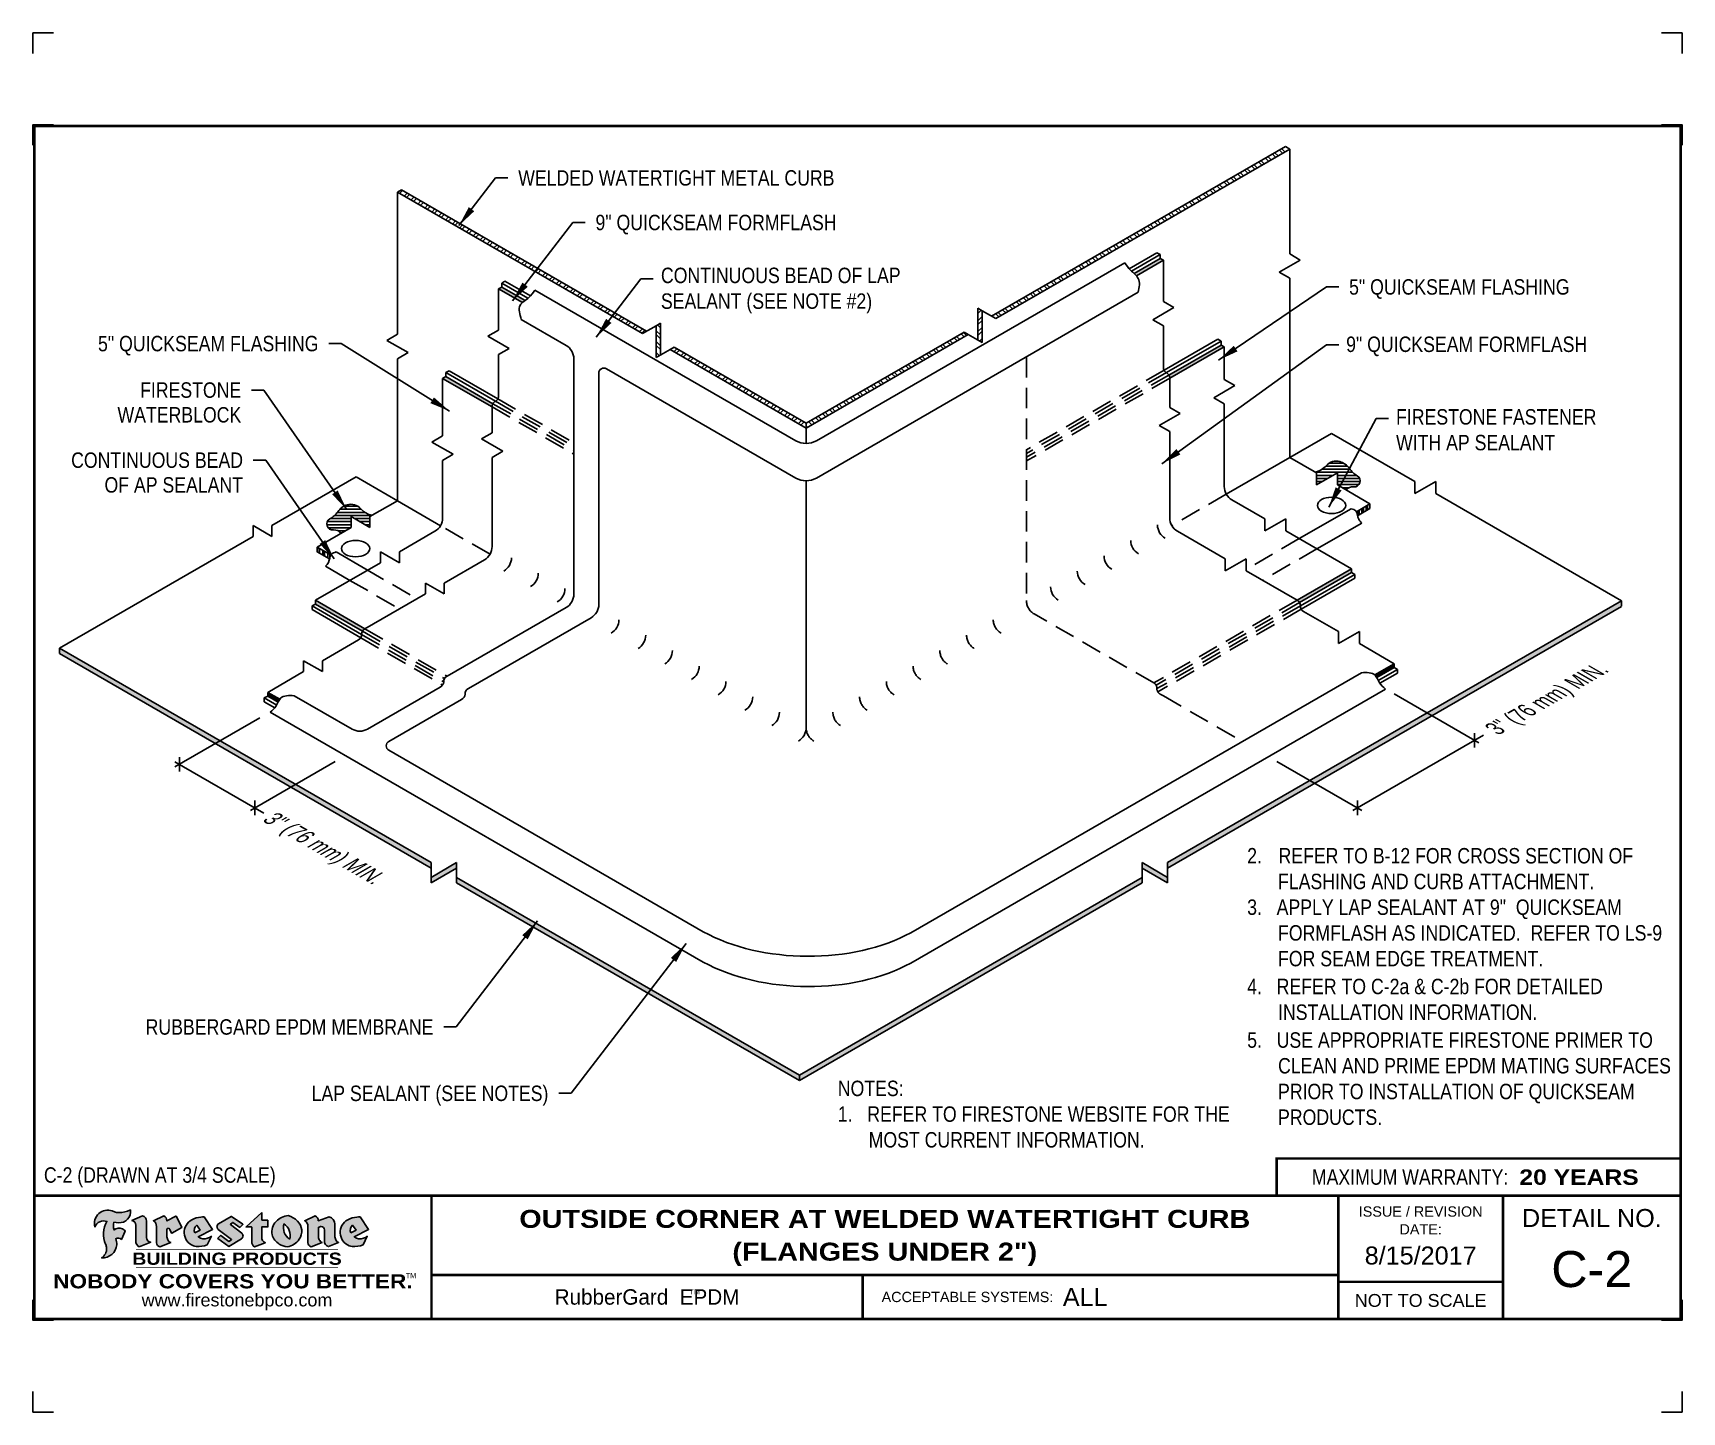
# Model space of a CAD drawing. Header units: inches. Extents: x 143.4 to 163.5, y -186.4 to -169.7.
import ezdxf
from ezdxf.enums import TextEntityAlignment as Align

# ---------------------------------------------------------------- set-up
doc = ezdxf.new("R2010")
doc.units = ezdxf.units.IN
doc.header["$MEASUREMENT"] = 0
doc.linetypes.add('HIDDEN', pattern=[0.375, 0.25, -0.125])
doc.layers.get('0').update_dxf_attribs({"linetype": 'CONTINUOUS'})
doc.layers.get('DEFPOINTS').update_dxf_attribs({"linetype": 'CONTINUOUS'})
for name, color, linetype in [('FSBP-ACCESSORY-OTHER', 7, 'CONTINUOUS'), ('FSBP-ANNO-NOTE', 7, 'CONTINUOUS'), ('FSBP-MEMBRANE', 7, 'CONTINUOUS'), ('FSBP-SEALANTS', 1, 'CONTINUOUS'), ('FSBP-TTLB', 7, 'CONTINUOUS'), ('FSBP-TTLB-BORDER', 7, 'CONTINUOUS'), ('FSBP-TTLB-TEXT', 7, 'CONTINUOUS')]:
    doc.layers.add(name, color=color, linetype=linetype)
doc.styles.add('FSBP_ARIAL', font='arial.ttf')
doc.styles.add('FSBP_ARIAL_BOLD', font='')
doc.styles.add('FSBP_ARIAL_NAR', font='ARIALN.TTF')
doc.styles.add('FSBP_BANKGOTHIC', font='bgothm.ttf')
doc.styles.get('FSBP_ARIAL_BOLD').set_extended_font_data('Arial Black')
doc.dimstyles.new('FSBP-LEADER', dxfattribs={"dimtxt": 0.1875, "dimasz": 0.25, "dimexe": 0.0625, "dimexo": 0.125, "dimgap": 0.125, "dimtad": 0, "dimtih": 1, "dimtoh": 1, "dimdec": 4, "dimzin": 0, "dimdsep": 46, "dimlunit": 4, "dimtxsty": 'FSBP_ARIAL_NAR', "dimcen": 0.09375, "dimclrd": 256, "dimclre": 256, "dimclrt": 256, "dimadec": 0, "dimazin": 0, "dimtfac": 1, "dimtdec": 4, "dimtofl": 0, "dimtmove": 0, "dimatfit": 3, "dimfxl": 0, "dimtolj": 1, "dimtzin": 0, "dimlwd": -1, "dimlwe": -1, "dimarcsym": 0})
pattern_1 = [(180, (0, 0), (-6.938893903907228e-18, -0.0375), [])]

msp = doc.modelspace()

# ---------------------------------------------------------------- texts
at = {"layer": 'DEFPOINTS', "style": 'FSBP_ARIAL_NAR'}
msp.add_text('C-2 (DRAWN AT 3/4 SCALE)', height=0.1875, dxfattribs=at).set_placement((143.5798584845296, -183.5538428898482), align=Align.MIDDLE_LEFT)
at = {"layer": 'FSBP-ANNO-NOTE', "style": 'FSBP_ARIAL_NAR'}
for s, p in [('WELDED WATERTIGHT METAL CURB', (149.3413441618923, -171.4345330325989)), ('9" QUICKSEAM FORMFLASH', (150.2800383830572, -171.9764883938753)), ('5" QUICKSEAM FLASHING', (159.4342803083212, -172.7597768190439))]:
    msp.add_text(s, height=0.1875, dxfattribs=at).set_placement(p, align=Align.MIDDLE_LEFT)
for s, p in [('5" QUICKSEAM FLASHING', (146.915074817833, -173.4484376931662)), ('FIRESTONE', (145.9769934824619, -174.0132597644897)), ('WATERBLOCK', (145.9769934824619, -174.3140410144897)), ('CONTINUOUS BEAD', (145.9985136477149, -174.8651921855267)), ('OF AP SEALANT', (145.9985136477149, -175.1659734355267)), ('RUBBERGARD EPDM MEMBRANE', (148.3113321849204, -181.7545248736811)), ('LAP SEALANT (SEE NOTES)', (149.7078183759534, -182.5607865519936))]:
    msp.add_text(s, height=0.1875, dxfattribs=at).set_placement(p, align=Align.MIDDLE_RIGHT)
for rotation, oblique, p in [(29.99999999999382, 329.9999999999999, (161.2010428571722, -178.1303862146266)), (329.9999999999999, 30, (146.2684472650149, -179.1649378230038))]:
    msp.add_text('3" (76 mm) MIN.', height=0.1875, rotation=rotation, dxfattribs=dict(at, oblique=oblique)).set_placement(p, align=Align.MIDDLE_LEFT)
at = {"layer": 'FSBP-ANNO-NOTE', "char_height": 0.1875, "attachment_point": 1, "style": 'FSBP_ARIAL_NAR'}
for s, width, gutter_width, heights, insert in [('CONTINUOUS BEAD OF LAP SEALANT (SEE NOTE #2)', 3.822653914718103, 5, [0], (151.0746864215928, -172.5258105468365)), ('9" QUICKSEAM FORMFLASH', 3.056271521265444, 5, [0], (159.3984684411436, -173.363060629651)), ('FIRESTONE FASTENER \\PWITH AP SEALANT', 2.527674151711835, 5, [0], (160.004675759119, -174.2453356216938)), ('{\\H0.08333x;\\P}2.  {\\W1.37901; }REFER TO B-12 FOR CROSS SECTION OF \\P{\\W6.27837; }FLASHING AND CURB ATTACHMENT.\\P3.   APPLY LAP SEALANT AT 9"  QUICKSEAM \\P{\\W6.27837; }FORMFLASH AS INDICATED.  REFER TO LS-9 \\P{\\W6.27837; }FOR SEAM EDGE TREATMENT.\\P{\\H0.08333x;\\P}4.   REFER TO C-2a & C-2b FOR DETAILED \\P{\\W6.27837; }INSTALLATION INFORMATION.\\P{\\H0.08333x;\\P}5.   USE APPROPRIATE FIRESTONE PRIMER TO \\P{\\W6.27837; }CLEAN AND PRIME EPDM MATING SURFACES \\P{\\W6.27837; }PRIOR TO INSTALLATION OF QUICKSEAM \\P{\\W6.27837; }PRODUCTS.', 5.173213509342361, 23.08110225731588, [3.626565673121748], (158.196197499515, -179.5535217358257)), ('NOTES:\\P1.   REFER TO FIRESTONE WEBSITE FOR THE                \\P{\\W6.27837; }MOST CURRENT INFORMATION.', 5.173213509342361, 23.08110225731588, [3.626565673121748], (153.2234618889426, -182.4070663471199))]:
    msp.add_mtext_dynamic_manual_height_columns(s, width=width, gutter_width=gutter_width, heights=heights, dxfattribs=dict(at, insert=insert))

# ---------------------------------------------------------------- blocks, each defined once
blk = doc.blocks.new('TTLB-EPDM_2')
at = {"layer": 'FSBP-TTLB-TEXT'}
h = blk.add_hatch(color=1, dxfattribs=at)
edge = h.paths.add_edge_path()
edge.add_arc((1.037309769669573, -0.1982514792917306), 0.1319107607348553, 264.0410451462098, 370.3106169565175)
edge.add_arc((1.027551646585694, 0.1214293576525799), 0.3273056962876235, 270.05058356628535, 295.23459397187514, ccw=False)
edge.add_arc((1.022801957313345, -0.06680179986895154), 0.1391656561713503, 249.3281275763668, 272.0749124149863, ccw=False)
edge.add_line((0.9736743133014443, -0.1970076156048179), (0.9474927838574558, -0.1852745150568325))
edge.add_arc((0.8939498971398288, -0.3394262635682071), 0.1631857907024099, 70.84590087378872, 194.3325259843273)
edge.add_arc((0.8444260109029493, -0.4259936440910768), 0.1179914261095279, 70.96950098067128, 156.9641407594482, ccw=False)
edge.add_arc((1.153141409296894, -0.4684497516079468), 0.3110405457095052, 150.3231137483159, 203.2084295854517)
edge.add_arc((0.7562495500622943, -0.6412608153899899), 0.1218587156617311, 0.8849157075190988, 24.34668939894999, ccw=False)
edge.add_arc((0.7493781665697374, -0.6475258110744375), 0.1289731377238325, -58.36655102076742, 3.6216782311386737, ccw=False)
edge.add_arc((0.8256699029544474, -0.5792158350996106), 0.1783301886510354, 267.2205474105585, 354.1381621173521)
edge.add_arc((0.7903121048625305, -0.6011409294291745), 0.212787892960859, 0.9996158580669322, 21.00503380861244)
edge.add_arc((1.01880712263941, -0.5666691048185161), 0.05136395668415847, 40.82117713173261, 125.52727787225791, ccw=False)
edge.add_line((1.057676976260041, -0.5330924682126437), (1.102776947655911, -0.4308018311949837))
edge.add_arc((1.040858222524664, -0.4699705673995949), 0.07326744446031509, 32.31675181867256, 66.31481236598174)
edge.add_arc((1.032262518825329, -0.5063316993097662), 0.1102246948011782, 69.8179132332389, 125.254734720681)
edge.add_arc((1.127708877207287, -0.368959353531244), 0.1659710644737306, 164.1569669952081, 196.5811013160487, ccw=False)
edge.add_line((0.9680425188342383, -0.3236487780942383), (1.023615334387159, -0.3294494641845773))
h = blk.add_hatch(color=1, dxfattribs=at)
edge = h.paths.add_edge_path()
edge.add_line((1.275239419159561, -0.6223407783464694), (1.415345367376062, -0.5660418822574371))
edge.add_arc((1.421019305783958, -0.5090099247487757), 0.05731350411836949, 181.9717871001989, 264.31851000495806, ccw=False)
edge.add_line((1.363739737527226, -0.5109819325197265), (1.363412352251203, -0.3102363679013962))
edge.add_arc((1.294263659668751, -0.3103491388303989), 0.06914878453844908, 0.0934405599591014, 72.42834396969012)
edge.add_line((1.315139561173908, -0.2444268274366692), (1.186839444240604, -0.3024209471341379))
edge.add_arc((1.175246268095289, -0.3585110609420917), 0.05727567197445628, -0.017399788185912257, 78.322067691347, ccw=False)
edge.add_line((1.232521937428658, -0.3585284546236807), (1.232574268422297, -0.555126496687123))
edge.add_arc((1.305699496415486, -0.5558575689677219), 0.07312888236350451, 179.4272023230205, 245.3845503102953)
h = blk.add_hatch(color=1, dxfattribs=at)
edge = h.paths.add_edge_path()
edge.add_line((1.792026821926584, -0.3839679064720229), (1.722158956877934, -0.2518542302253621))
edge.add_arc((1.720119655279638, -0.2529327078887852), 0.002306916790721817, 27.87197133405656, 117.3766794470751)
edge.add_line((1.719058846382097, -0.250884159729182), (1.610638460368705, -0.3070279753467702))
edge.add_arc((1.547088841662962, -0.3061026658494403), 0.06355635479880145, 359.165808011073, 425.8793658831422)
edge.add_line((1.573061729235633, -0.2480956029480268), (1.446879247402876, -0.3051325108639702))
edge.add_arc((1.407812067100189, -0.370357133046621), 0.07602957263902092, -3.441403975725109, 59.07992244284969, ccw=False)
edge.add_line((1.483704536400296, -0.3749210150788969), (1.483704536400296, -0.5723838140635706))
edge.add_arc((1.54053746518044, -0.568254406115083), 0.05698275005415228, 184.1557352478595, 255.3066498366543)
edge.add_line((1.526084036778343, -0.6233736605654059), (1.657291340682093, -0.570650514527486))
edge.add_arc((1.688298576827198, -0.5021390388423987), 0.0752015358480571, 207.5160880841914, 245.649226723163, ccw=False)
edge.add_arc((1.721050197024907, -0.4914488168456328), 0.1093332836229113, 179.4823365255141, 204.5537900001094, ccw=False)
edge.add_line((1.611721375809452, -0.4904610114968335), (1.611721375809452, -0.4126404716788983))
edge.add_arc((1.628589765097195, -0.414159299036043), 0.01693662875851176, 28.356188110622725, 174.8549701683585, ccw=False)
edge.add_arc((1.627340435522395, -0.4197189881350504), 0.02111886817708033, 22.216893572439517, 40.10213956426492, ccw=False)
edge.add_line((1.646891420738257, -0.4117336534413738), (1.666638796144639, -0.4549750258192233))
edge.add_arc((1.668737246926742, -0.4540167099035481), 0.002306916790685496, 204.545128184284, 299.6323508190091)
edge.add_line((1.669877862091766, -0.4560219186518992), (1.791128135493295, -0.3870515928837648))
edge.add_line((1.791128135493295, -0.3870515928837648), (1.792026821926584, -0.3839679064720229))
h = blk.add_hatch(color=1, dxfattribs=at)
h.paths.add_polyline_path([(2.063388732080512, -0.2583237030618903, 0.02524281661523788), (2.025024361750752, -0.2610532129309178, 0.1213611957758757), (1.901773912052249, -0.3008158885520373, 0.6151668103976068), (1.93274136141747, -0.6099060679591872, 0.05306812109568645), (1.967936229862175, -0.617865745600497, 0.1150932231766138), (2.099126721549737, -0.5994933789882708), (2.151195569562105, -0.4944891916583316, -0.08755405562188731), (2.104230609512001, -0.5187113292177372, -0.265591761123442), (1.992692314386659, -0.5010701623316862), (2.165347897647223, -0.4141184325909109, 0.4518949533370738), (2.166222728871162, -0.4107679608846269)])
h.paths.add_polyline_path([(2.014217313945437, -0.4188965037300676), (1.951113654018855, -0.4515330109460507, -0.3720533890450154), (1.973177450672722, -0.3607130665457561)], flags=16)
h = blk.add_hatch(color=1, dxfattribs=at)
edge = h.paths.add_edge_path()
edge.add_arc((2.260407392426802, -0.3775796671688782), 0.04152450223225729, 123.20805433950699, 232.2027298779723, ccw=False)
edge.add_line((2.237665217914071, -0.3428366421988329), (2.393535971665983, -0.2540943745380986))
edge.add_arc((2.394677353533142, -0.2560991469722482), 0.002306916790741334, 55.64644466176611, 119.65426054492559, ccw=False)
edge.add_line((2.395979141996861, -0.2541946229174954), (2.531809646140459, -0.3470380726374032))
edge.add_arc((2.530468902927946, -0.3489153772789875), 0.002306916790700397, -42.731101238422525, 54.4661353739603, ccw=False)
edge.add_line((2.532163440279987, -0.3504807552658491), (2.498457913851155, -0.3869673252714421))
edge.add_arc((2.496763376499139, -0.3854019472845934), 0.002306916790672934, 233.7527076894875, 317.26889876138785, ccw=False)
edge.add_line((2.495399362263356, -0.38726241234572), (2.413849913492982, -0.3274738082119626))
edge.add_arc((2.412485899257181, -0.3293342732731342), 0.002306916790720064, 53.75270768979358, 124.4135619297835)
edge.add_line((2.41118211687575, -0.3274311136421062), (2.382933981293377, -0.346782838468144))
edge.add_arc((2.38423776367478, -0.3486859980991606), 0.002306916790694898, 124.4135619293799, 231.8459020253626)
edge.add_line((2.382812599816248, -0.3505000469010184), (2.519899969301207, -0.4581994452042721))
edge.add_arc((2.494247019847682, -0.4908523236374461), 0.04152450223225742, -55.21225898295222, 51.84590202520428, ccw=False)
edge.add_line((2.517938320565804, -0.5249552055672808), (2.364434947484597, -0.6179520922513717))
edge.add_arc((2.36323960192349, -0.6159790200102006), 0.002306916790726996, 233.2955624372927, 301.20872157023314, ccw=False)
edge.add_line((2.361860787187538, -0.6178285429225383), (2.231266621301074, -0.5204709167214361))
edge.add_arc((2.232647938930649, -0.5186232623475259), 0.002306916790697672, 135.5134179846393, 233.21798691998708, ccw=False)
edge.add_line((2.231002150870836, -0.5170067083764565), (2.262839375599356, -0.4845937328397696))
edge.add_arc((2.264485163659225, -0.4862102868108537), 0.002306916790748497, 53.0352839999411, 135.513417985369, ccw=False)
edge.add_line((2.265872365996302, -0.4843670465239001), (2.361834678328762, -0.5565872257804898))
edge.add_arc((2.363221880665761, -0.5547439854936304), 0.002306916790627066, 233.0352840000685, 302.2362632414394)
edge.add_line((2.36445241715569, -0.5566953042850713), (2.39428499383348, -0.5378823484768844))
edge.add_arc((2.393054457343549, -0.5359310296853765), 0.002306916790685166, 302.2362632406177, 412.2027298768422)
edge.add_line((2.394468296066179, -0.5341081404551886), (2.234958295420142, -0.4103916733127022))
h = blk.add_hatch(color=1, dxfattribs=at)
edge = h.paths.add_edge_path()
edge.add_line((2.763460561272041, -0.2072496393923444), (2.763460561272041, -0.2969520779963801))
edge.add_arc((2.765767478062699, -0.2969520779963943), 0.00230691679065842, 179.9999999996471, 269.9999999996471)
edge.add_line((2.765767478062685, -0.2992589947870528), (2.835417693520355, -0.2992589947870528))
edge.add_arc((2.835417693520355, -0.3015659115777538), 0.002306916790701052, 0, 90, ccw=False)
edge.add_line((2.837724610311056, -0.3015659115777538), (2.837724610311056, -0.3790761307453892))
edge.add_arc((2.83541769352037, -0.3790761307453749), 0.002306916790686842, 269.99999999964706, 359.99999999964706, ccw=False)
edge.add_line((2.835417693520355, -0.3813830475360618), (2.765767478062685, -0.3813830475360618))
edge.add_arc((2.765767478062699, -0.3836899643267202), 0.00230691679065842, 90.00000000035294, 180.0000000003529)
edge.add_line((2.763460561272041, -0.3836899643267344), (2.763460561272041, -0.5033995910642801))
edge.add_arc((2.836735953378943, -0.5071368822038516), 0.07337063740681413, 177.0802527808789, 245.3249543133826)
edge.add_line((2.806105814540615, -0.5738080530967267), (2.674529557384915, -0.6226036013049594))
edge.add_arc((2.708610405062069, -0.564298408791804), 0.06753517344606039, 177.0345319916277, 239.6926428024901, ccw=False)
edge.add_line((2.641165668230087, -0.560804539009709), (2.641165668230087, -0.3836899643267344))
edge.add_arc((2.638858751439429, -0.3836899643267202), 0.00230691679065842, 359.9999999996471, 449.999999999647)
edge.add_line((2.638858751439443, -0.3813830475360618), (2.572857950769389, -0.3813830475360618))
edge.add_line((2.572857950769389, -0.3813830475360618), (2.763460561272041, -0.2072496393923444))
h = blk.add_hatch(color=1, dxfattribs=at)
edge = h.paths.add_edge_path(flags=16)
edge.add_arc((2.940363509127394, -0.4847985213681437), 0.1684614578629418, 344.5558804047865, 417.0140046669545)
edge.add_arc((3.194458079644619, -0.3883534532477785), 0.1684614578629414, 164.5558804047864, 237.0140046669546)
edge = h.paths.add_edge_path()
edge.add_arc((3.069375116502199, -0.4399344555144872), 0.1828726885096673, 136.0914512150047, 191.213418978326)
edge.add_arc((3.064939550433406, -0.4318234379590333), 0.1803148804748503, 194.0167254156723, 240.6663730831859)
edge.add_arc((3.098047041778981, -0.3845058757092554), 0.2378525180183701, 239.2975390661776, 264.2889872773176)
edge.add_arc((3.04884478212623, -0.4190232383793012), 0.203760689247156, 277.1986764832036, 326.503572961274)
edge.add_arc((3.077739326803546, -0.4341046616465112), 0.171374865791709, 325.3768876809902, 406.3828327799087)
edge.add_arc((3.011839488065919, -0.4896144380417797), 0.2571945645850002, 44.28462553519766, 73.82901434867304)
edge.add_arc((3.117152499586992, -0.4983433120546693), 0.2579560664039132, 97.50292863483666, 134.1039137579027)
h = blk.add_hatch(color=1, dxfattribs=at)
edge = h.paths.add_edge_path()
edge.add_line((3.322690228557462, -0.5721896537377091), (3.322690228557462, -0.3749210150788969))
edge.add_arc((3.246797759257384, -0.3703571330465745), 0.076029572638996, 356.5585960242387, 419.0799224428129)
edge.add_line((3.285864939560099, -0.3051325108639702), (3.412047421392799, -0.2480956029480268))
edge.add_arc((3.386074533820159, -0.3061026658494941), 0.06355635479883807, 0.3962622833877276, 65.87936588318718, ccw=False)
edge.add_line((3.449629368605429, -0.3056631084210863), (3.580526418688805, -0.2593848434574539))
edge.add_arc((3.555744121700958, -0.3530904070730321), 0.09692726601172152, 2.366977007666776, 75.18615851992018, ccw=False)
edge.add_line((3.652588689330287, -0.3490873311063041), (3.652588689330287, -0.4883770011386872))
edge.add_arc((3.761877549389556, -0.4914934052703811), 0.1093332836229047, 178.3666365323574, 204.5537900000422)
edge.add_arc((3.729125929191727, -0.5021836272670953), 0.07520153584796169, 207.5160880841711, 245.2240541443093)
edge.add_line((3.697611150971852, -0.5704631245385627), (3.572585913552643, -0.6207021253773775))
edge.add_arc((3.59534718600759, -0.5526356419907701), 0.07177131519198746, 180.3328587115751, 251.51018566665869, ccw=False)
edge.add_line((3.523577081955409, -0.5530525936986663), (3.523577081955409, -0.4153032515383615))
edge.add_arc((3.486319529276879, -0.4148773504126441), 0.0372599868942854, 359.3450650296066, 449.0500281941028)
edge.add_arc((3.482769874121713, -0.4419622099033496), 0.06447454900600783, 86.29402372314017, 119.8211331593848)
edge.add_line((3.450707067966732, -0.3860252459975726), (3.450707067966732, -0.4904610114968335))
edge.add_arc((3.560035889182251, -0.491448816845647), 0.1093332836229751, 179.4823365255069, 204.5537900001023)
edge.add_arc((3.527284268984408, -0.5021390388424952), 0.07520153584796385, 207.5160880841699, 245.6492267231416)
edge.add_line((3.496277032839316, -0.570650514527486), (3.365069728935509, -0.6233736605654059))
edge.add_arc((3.37950248606194, -0.5682868177318081), 0.05694615642555727, 183.9298782390169, 255.318496325343, ccw=False)
h = blk.add_hatch(color=1, dxfattribs=at)
h.paths.add_polyline_path([(3.957695472291277, -0.2583237030618903, 0.02524281661523822), (3.919331101961575, -0.2610532129309178, 0.1085638477195505), (3.807890832595604, -0.2939221658134414, 0.6425897848490651), (3.827048101628293, -0.6099060679591872, 0.05306812109569052), (3.862242970072884, -0.617865745600497, 0.1150932231766133), (3.993433461760503, -0.5994933789882708), (4.045502309772871, -0.4944891916583316, -0.08755405562189084), (3.998537349722767, -0.5187113292177372, -0.2655917611234366), (3.886999054597368, -0.5010701623316862), (4.059654637857989, -0.4141184325909109, 0.4518949533370731), (4.060529469081928, -0.4107679608846269)])
h.paths.add_polyline_path([(3.90852405415626, -0.4188965037300676), (3.845420394229677, -0.4515330109460507, -0.3720533890450147), (3.867484190883488, -0.3607130665457561)], flags=16)
at = {"layer": 'DEFPOINTS', "linetype": 'Continuous', "ltscale": 1.75}
for points in [[(-0.015625, 13.88083333333333), (-0.015625, 14.13083333333333), (0.234375, 14.13083333333333)], [(20.01562500000003, 13.88083333333333), (20.01562500000003, 14.13083333333333), (19.76562500000003, 14.13083333333333)], [(-0.015625, -2.380833333333342), (-0.015625, -2.630833333333342), (0.234375, -2.630833333333342)], [(20.01562500000003, -2.380833333333342), (20.01562500000003, -2.630833333333342), (19.76562500000003, -2.630833333333342)]]:
    blk.add_lwpolyline(points, dxfattribs=at)
at = {"layer": 'DEFPOINTS', "color": 1}
for points in [[(0.234375, 13.015625), (-0.015625, 13.015625), (-0.015625, 12.765625)], [(20.015625, 12.765625), (20.015625, 13.015625), (19.765625, 13.015625)], [(0.234375, -1.515625), (-0.015625, -1.515625), (-0.015625, -1.265625)], [(20.015625, -1.265625), (20.015625, -1.515625), (19.765625, -1.515625)]]:
    blk.add_lwpolyline(points, dxfattribs=at)
at = {"layer": 'FSBP-TTLB', "const_width": 0.03125}
blk.add_lwpolyline([(15.09028770518938, 0), (20, 0), (20, 0.4512598240669945), (15.09028770518938, 0.4512598240669945)], close=True, dxfattribs=at)
for points in [[(0, 0), (0, -1.5), (20, -1.5), (20, 0), (0, 0)], [(4.825208527206769, 0), (4.825208527206769, -0.9643749050531198)], [(15.84028770518938, 0), (15.84028770518938, -0.9643749050531198)], [(17.84110496735593, 0), (17.84110496735593, -1.5)], [(20, 0), (20, -1.5)], [(4.825208527206769, -0.9643749050531198), (15.84028770518938, -0.9643749050531198)], [(4.825208527206769, -0.9643749050531198), (4.825208527206769, -1.5)], [(15.84028770518938, -0.9643749050531198), (15.84028770518938, -1.5)], [(15.84028770518938, -1.048740175933006), (17.84110496735593, -1.048740175933006)]]:
    blk.add_lwpolyline(points, dxfattribs=at)
at = {"layer": 'FSBP-TTLB-BORDER', "const_width": 0.03125}
blk.add_lwpolyline([(20, 0), (20, 13), (0, 13), (0, 0)], dxfattribs=at)
at = {"layer": 'FSBP-TTLB-TEXT', "color": 1}
blk.add_line((0.7358432058323388, -0.379822754145593), (0.7358432058323388, -0.379822754145593), dxfattribs=at)
for points in [[(1.023615323725323, -0.3294494630716969, 0.5000510906601082), (1.167090420776901, -0.1746414942047778, -0.1103304102359608), (1.027840608309816, -0.2058762110801382, -0.09957876667165425), (0.9736743133014443, -0.1970076156048179), (0.9474927838574558, -0.1852745150568325, 0.5978159689075124), (0.7358432058323388, -0.379822754145593, -0.3938834584182213), (0.8828996422548698, -0.3144510229727047, 0.2349406564350952), (0.86727108227484, -0.5910237178633082, -0.1027304183841549), (0.8780937320133262, -0.6393788197974146, -0.2772692352614086), (0.8170223912655956, -0.7573362346216896, 0.3985429150902959), (1.003067614090241, -0.5974286950643517, 0.0875124847930418), (0.9889600163401155, -0.5248671157293501, -0.3874031597924062), (1.057676976260041, -0.5330924682126437), (1.102776947655911, -0.4308018311949837, 0.1494423498871741), (1.07029056398062, -0.4028746979725923, 0.2467195073738216), (0.9686394281704906, -0.4163228904100862, -0.1424285161541127), (0.9680425188342383, -0.3236487780942383), (1.023615334387159, -0.3294494641845773)], [(2.166222728871162, -0.4107679608846269), (2.063388732080512, -0.2583237030618903, 0.02524281661523788), (2.025024361750752, -0.2610532129309178, 0.1085638477195265), (1.913584092384895, -0.2939221658134414, 0.6425897848491228), (1.93274136141747, -0.6099060679591872, 0.05306812109568648), (1.967936229862175, -0.617865745600497, 0.1150932231766137), (2.099126721549737, -0.5994933789882708), (2.151195569562105, -0.4944891916583316, -0.0875540556218873), (2.104230609512001, -0.5187113292177372, -0.2655917611234418), (1.992692314386659, -0.5010701623316862), (2.165347897647223, -0.4141184325909109)], [(2.763460561272041, -0.2072496393923444), (2.763460561272041, -0.2969520779963801, 0.4142135623730958), (2.765767478062685, -0.2992589947870528), (2.835417693520355, -0.2992589947870528, -0.414213562373095), (2.837724610311056, -0.3015659115777538), (2.837724610311056, -0.3790761307453892, -0.4142135623730938), (2.835417693520355, -0.3813830475360618), (2.765767478062685, -0.3813830475360618, 0.4142135623730958), (2.763460561272041, -0.3836899643267344), (2.763460561272041, -0.5033995910642801, 0.3068985753588853), (2.806105814540615, -0.5738080530967267), (2.674529557384915, -0.6226036013049594, -0.2804194150632976), (2.641165668230087, -0.560804539009709), (2.641165668230087, -0.3836899643267344, 0.414213562373095), (2.638858751439443, -0.3813830475360618), (2.572857950769389, -0.3813830475360618), (2.763460561272041, -0.2072496393923444)], [(4.060529469081928, -0.4107679608846269), (3.957695472291277, -0.2583237030618903, 0.02524281661523788), (3.919331101961575, -0.2610532129309178, 0.1085638477195265), (3.807890832595604, -0.2939221658134414, 0.6425897848491228), (3.827048101628293, -0.6099060679591872, 0.05306812109568648), (3.862242970072884, -0.617865745600497, 0.1150932231766137), (3.993433461760503, -0.5994933789882708), (4.045502309772871, -0.4944891916583316, -0.0875540556218873), (3.998537349722767, -0.5187113292177372, -0.2655917611234418), (3.886999054597368, -0.5010701623316862), (4.059654637857989, -0.4141184325909109)], [(4.059654637857989, -0.4141184325909109, 0.4518949533370731), (4.060529469081928, -0.4107679608846269, 0.4518949533370731)]]:
    blk.add_lwpolyline(points, format="xyb", dxfattribs=at)
for points in [[(1.275239419159561, -0.6223407783464694), (1.415345367376062, -0.5660418822574371, -0.3756100036733062), (1.363739737527226, -0.5109819325197265), (1.363412352251203, -0.3102363679013962, 0.3265360292958048), (1.315139561173908, -0.2444268274366692), (1.186839444240604, -0.3024209471341379, -0.3557863980845349), (1.232521937428658, -0.3585284546236807), (1.232574268422297, -0.555126496687123, 0.2960110723418457)], [(1.792026821926584, -0.3839679064720229), (1.722158956877934, -0.2518542302253621, 0.4116839150163434), (1.719058846382097, -0.250884159729182), (1.610638460368705, -0.3070279753467702, 0.2996033003794034), (1.573061729235633, -0.2480956029480268), (1.446879247402876, -0.3051325108639702, -0.2797757560995365), (1.483704536400296, -0.3749210150788969), (1.483704536400296, -0.5723838140635706, 0.320828638474519), (1.526084036778343, -0.6233736605654059), (1.657291340682093, -0.570650514527486, -0.1679398621276611), (1.621603752698661, -0.5368819723450571, -0.1098333365370753), (1.611721375809452, -0.4904610114968335), (1.611721375809452, -0.4126404716788983, -0.743334502655012), (1.64349420176768, -0.4061152228778298, -0.07819791644735608), (1.646891420738257, -0.4117336534413738), (1.666638796144639, -0.4549750258192233, 0.4404648714563479), (1.669877862091766, -0.4560219186518992), (1.791128135493295, -0.3870515928837648)], [(1.951113654018855, -0.4515330109460507), (2.014217313945437, -0.4188965037300676), (1.973177450672722, -0.3607130665457561, 0.3720533890450154)], [(2.234958295420142, -0.4103916733127022, -0.5150044486718882), (2.237665217914071, -0.3428366421988329), (2.393535971665983, -0.2540943745380986, -0.2867822934100265), (2.395979141996861, -0.2541946229174954), (2.531809646140459, -0.3470380726374032, -0.4515027974650387), (2.532163440279987, -0.3504807552658491), (2.498457913851155, -0.3869673252714421, -0.3814439164929681), (2.495399362263356, -0.38726241234572), (2.413849913492982, -0.3274738082119626, 0.3184718635035665), (2.41118211687575, -0.3274311136421062), (2.382933981293377, -0.346782838468144, 0.5064094529656681), (2.382812599816248, -0.3505000469010184), (2.519899969301207, -0.4581994452042721, -0.5043597839115849), (2.517938320565804, -0.5249552055672808), (2.364434947484597, -0.6179520922513717, -0.3053163970316367), (2.361860787187538, -0.6178285429225383), (2.231266621301074, -0.5204709167214361, -0.4541703869768119), (2.231002150870836, -0.5170067083764565), (2.262839375599356, -0.4845937328397696, -0.3762644290664977), (2.265872365996302, -0.4843670465239001), (2.361834678328762, -0.5565872257804898, 0.3114700032088108), (2.36445241715569, -0.5566953042850713), (2.39428499383348, -0.5378823484768844, 0.520381097387146), (2.394468296066179, -0.5341081404551886)], [(2.937624918725987, -0.3131105398334029, 0.2452625673097023), (2.889993533867141, -0.4754966266250307, 0.2064059665179019), (2.976604338974084, -0.5890186876871866, 0.1094800500670344), (3.074378098474654, -0.6211778035979165, 0.2185147641853038), (3.218764944843201, -0.5314757029352819, 0.3689489483072479), (3.195959963110113, -0.3100352223135445, 0.1296305888694145), (3.0834694040758, -0.242595816912754, 0.1610736375384317)], [(3.10274193015772, -0.5296595419651595, 0.3271311138286319), (3.032079658614293, -0.3434924326507627, 0.3271311138286322)], [(3.322690228557462, -0.5721896537377091), (3.322690228557462, -0.3749210150788969, 0.2797757560995341), (3.285864939560099, -0.3051325108639702), (3.412047421392799, -0.2480956029480268, -0.2937618496109166), (3.449629368605429, -0.3056631084210863), (3.580526418688805, -0.2593848434574539, -0.3288760160581939), (3.652588689330287, -0.3490873311063041), (3.652588689330287, -0.4883770011386872, 0.114762897203527), (3.662431105063263, -0.536926560769686, 0.166032965990522), (3.697611150971852, -0.5704631245385627), (3.572585913552643, -0.6207021253773775, -0.3209557512194564), (3.523577081955409, -0.5530525936986663), (3.523577081955409, -0.4153032515383615, 0.4127061514896111), (3.48693727661589, -0.3776224848030694, 0.1473421876160361), (3.450707067966732, -0.3860252459975726), (3.450707067966732, -0.4904610114968335, 0.1098333365370753), (3.460589444855941, -0.5368819723450855, 0.1679398621276611), (3.496277032839316, -0.570650514527486), (3.365069728935509, -0.6233736605654059, -0.3219729545308964), (3.322690228557462, -0.5721896537377091, 29.1476284739)], [(3.845420394229677, -0.4515330109460507), (3.90852405415626, -0.4188965037300676), (3.867484190883488, -0.3607130665457561, 0.3720533890450154)]]:
    blk.add_lwpolyline(points, format="xyb", close=True, dxfattribs=at)
at = {"layer": 'FSBP-TTLB-TEXT'}
for points, const_width in [([(1.233926579809207, -0.6584455781731435), (3.691229482685259, -0.6584455781731577)], 0.0078125), ([(1.233926579809207, -0.8761560960495984), (3.691229482685259, -0.8761560960495842)], 0.0078125), ([(10.06152282927678, -0.9643749050531198), (10.06152282927678, -1.5)], 0.03125)]:
    blk.add_lwpolyline(points, dxfattribs=dict(at, const_width=const_width))
at = {"layer": 'FSBP-TTLB-TEXT', "color": 1}
for centre, start, end in [((1.789987520328282, -0.3850463841354355), 299.6323508193319, 27.87197133380463), ((2.164310260790558, -0.412058050385383), 296.7304547840455, 34.00233684987403)]:
    blk.add_arc(centre, 0.00230691679068068, start, end, dxfattribs=at)
at = {"layer": 'FSBP-TTLB-TEXT', "style": 'FSBP_ARIAL_NAR'}
blk.add_text('MAXIMUM WARRANTY:', height=0.1875, dxfattribs=at).set_placement((17.90516569312837, 0.2256299120335257), align=Align.MIDDLE_RIGHT)
at = {"layer": 'FSBP-TTLB-TEXT'}
for s, height, style, p in [('ISSUE / REVISION', 0.125, 'FSBP_ARIAL', (16.84069633627263, -0.1938496373466023)), ('DETAIL NO.', 0.21875, 'FSBP_ARIAL', (18.92055248367797, -0.2724398367368792)), ('DATE:', 0.125, 'FSBP_ARIAL', (16.84069633627263, -0.409973105348854)), ('www.firestonebpco.com', 0.15625, 'FSBP_ARIAL', (2.462578031247233, -1.268657306740124)), ('RubberGard  EPDM', 0.1875, 'FSBP_BANKGOTHIC', (7.443365678241776, -1.23218745252656)), ('TM', 0.0625, 'FSBP_BANKGOTHIC', (8.023397742165457, -1.169706269210366)), ('NOT TO SCALE', 0.15625, 'FSBP_ARIAL', (16.84069633627263, -1.274370087966503))]:
    blk.add_text(s, height=height, dxfattribs=dict(at, style=style)).set_placement(p, align=Align.MIDDLE_CENTER)
at = {"layer": 'FSBP-TTLB-TEXT', "lineweight": 18, "style": 'FSBP_ARIAL_BOLD'}
blk.add_text('BUILDING PRODUCTS', height=0.1484375, dxfattribs=at).set_placement((2.462578031247233, -0.7673008371113639), align=Align.MIDDLE_CENTER)
at = {"layer": 'FSBP-TTLB-TEXT', "color": 1}
for s, height, style, p in [('NOBODY COVERS YOU BETTER.', 0.171875, 'FSBP_ARIAL_BOLD', (2.412604263603384, -1.041650450587369)), ('TM', 0.0625, 'FSBP_BANKGOTHIC', (4.576671173373001, -0.9725745042934193))]:
    blk.add_text(s, height=height, dxfattribs=dict(at, style=style)).set_placement(p, align=Align.MIDDLE_CENTER)
at = {"layer": 'FSBP-TTLB-TEXT', "style": 'FSBP_ARIAL'}
blk.add_text('ACCEPTABLE SYSTEMS:', height=0.125, dxfattribs=at).set_placement((10.29281281591562, -1.23218745252656), align=Align.MIDDLE_LEFT)
at = {"layer": 'FSBP-TTLB-TEXT'}
for tag, height, style, p in [('MAXIMUM_WARRANTY', 0.1875, 'FSBP_ARIAL_BOLD', (18.03987100774941, 0.2240244307510579)), ('ACCPT_SYSTEMS', 0.21875, 'FSBP_ARIAL', (12.49438170418193, -1.23218745252656))]:
    blk.add_attdef(tag, text='', height=height, dxfattribs=dict(at, style=style)).set_placement(p, align=Align.MIDDLE_LEFT)
for tag, height, style, p in [('DETAIL_DESCP_LINE_1', 0.21875, 'FSBP_ARIAL_BOLD', (10.33118450231211, -0.2831249841755152)), ('DETAIL_DESCP_LINE_2', 0.21875, 'FSBP_ARIAL_BOLD', (10.33118450231211, -0.6812499208775904)), ('ISSUE_REV_DATE', 0.21875, 'FSBP_ARIAL', (16.84069633627263, -0.7282559425942452)), ('DETAIL_NUMBER', 0.4375, 'FSBP_ARIAL', (18.91941590748775, -0.8931630692489421))]:
    blk.add_attdef(tag, text='', height=height, dxfattribs=dict(at, style=style)).set_placement(p, align=Align.MIDDLE_CENTER)

# ---------------------------------------------------------------- hatches: boundary and pattern name
at = {"layer": 'FSBP-ACCESSORY-OTHER'}
h = msp.add_hatch(dxfattribs=at)
h.set_pattern_fill('STEEL', color=256, scale=0.75, angle=90, style=0)
h.set_pattern_definition([(135, (0, 0), (-0.06629126073623884, -0.06629126073623882), []), (135, (-0.046875, 0), (-0.06629126073623884, -0.06629126073623882), [])])
h.paths.add_polyline_path([(158.7137777585249, -171.0836744340641), (158.6630340825219, -171.0543775590641), (155.0923432620659, -173.1159168654474), (155.1430869380689, -173.1452137404474)])
h.paths.add_polyline_path([(154.8076184285221, -173.338896574739), (154.7568747525191, -173.309599699739), (152.8387970867122, -174.4170023564191), (152.8387970867123, -174.4755961064191)])
h.paths.add_polyline_path([(151.0687805184684, -173.2013999799818), (151.0180368424654, -173.2306968549818), (151.0180368424654, -173.4243796892733), (151.0180368424654, -173.6180625235648), (151.0687805184684, -173.5887656485649)])
h = msp.add_hatch(dxfattribs=at)
h.set_pattern_fill('STEEL', color=256, scale=0.75, style=0)
h.set_pattern_definition([(45, (0, 0), (-0.06629126073623882, 0.06629126073623884), []), (45, (0, 0.046875), (-0.06629126073623882, 0.06629126073623884), [])])
h.paths.add_polyline_path([(152.8387970867123, -174.4755961064191), (152.8387970867122, -174.4170023564192), (151.2365147732419, -173.4919242314191), (151.1857710972389, -173.5212211064191)])
h.paths.add_polyline_path([(150.8503025876919, -173.3275382721276), (150.901046263695, -173.2982413971276), (147.9240957719868, -171.5794982293757), (147.8733520959836, -171.6087951043758)])
h.paths.add_polyline_path([(154.9753526832955, -173.2420551575932), (154.9753526832955, -173.0483723233017), (154.9246090072925, -173.0190754483017), (154.9246090072925, -173.4064411168847), (154.9753526832955, -173.4357379918847)])
h = msp.add_hatch(dxfattribs=at)
h.set_pattern_fill('STEEL', color=256, scale=0.4, angle=45, style=0)
h.set_pattern_definition([(90, (0.9573482221225902, -46.73227474624926), (-0.05, 6.938893903907228e-18), []), (90, (0.9396705525930145, -46.7145970767196), (-0.05, 6.938893903907228e-18), [])])
edge = h.paths.add_edge_path()
edge.add_spline(control_points=[(159.5228165774296, -175.4915756541947), (159.5310101132629, -175.5052935704497), (159.5344276143238, -175.5232113059778), (159.5381797231244, -175.541299487882)], knot_values=[0.07603034973956763, 0.07603034973956763, 0.07603034973956763, 0.07603034973956763, 0.1280558160719404, 0.1280558160719404, 0.1280558160719404, 0.1280558160719404], degree=3, periodic=0)
edge.add_line((159.5381797231244, -175.541299487882), (159.6880563377825, -175.454768184064))
edge.add_line((159.6880563377825, -175.454768184064), (159.6880563377825, -175.396174434064))
edge.add_line((159.6880563377825, -175.396174434064), (159.5228165774259, -175.4915756541866))
h = msp.add_hatch(dxfattribs=at)
h.set_pattern_fill('STEEL', color=256, scale=0.5, angle=45, style=0)
h.set_pattern_definition([(90, (211.4266892928547, -109.3148050529495), (-0.0625, 1.387778780781446e-17), []), (90, (211.4045922059426, -109.2927079660374), (-0.0625, 1.387778780781446e-17), [])])
edge = h.paths.add_edge_path()
edge.add_line((146.8990735167262, -175.9212951043757), (146.8990735167262, -175.9798888543757))
edge.add_line((146.8990735167262, -175.9798888543757), (147.0489501313844, -176.0664201581938))
edge.add_spline(control_points=[(147.0489501313844, -176.0664201581938), (147.052702240185, -176.0483319762895), (147.0561197412459, -176.0304142407615), (147.0643132770792, -176.0166963245064)], knot_values=[0.07603034973961151, 0.07603034973961151, 0.07603034973961151, 0.07603034973961151, 0.1280558160720317, 0.1280558160720317, 0.1280558160720317, 0.1280558160720317], degree=3, periodic=0)
edge.add_line((147.0643132770834, -176.0166963244988), (146.8990735167263, -175.9212951043757))
at = {"layer": 'FSBP-MEMBRANE'}
h = msp.add_hatch(color=256, dxfattribs=at)
edge = h.paths.add_edge_path()
edge.add_line((157.1780453255386, -172.4353563675389), (157.1390741823682, -172.4128563675389))
edge.add_line((157.1390741823683, -172.4128563675388), (156.8223763585966, -172.5957019413452))
edge.add_spline(control_points=[(156.8223763585966, -172.5957019413452), (156.8325432412272, -172.604986337541), (156.8423593966225, -172.6143553289122), (156.8510468465255, -172.6241490274217)], knot_values=[0.2104646227382547, 0.2104646227382547, 0.2104646227382547, 0.2104646227382547, 0.2503474902199929, 0.2503474902199929, 0.2503474902199929, 0.2503474902199929], degree=3, periodic=0)
edge.add_line((156.8510468465255, -172.6241490274217), (157.1780453255386, -172.4353563675389))
h = msp.add_hatch(color=256, dxfattribs=at)
edge = h.paths.add_edge_path()
edge.add_line((149.1412032445951, -172.7607893063189), (149.1022321014245, -172.7832893063191))
edge.add_line((149.1022321014246, -172.783289306319), (149.3921344816067, -172.9506645235559))
edge.add_spline(control_points=[(149.3921344816185, -172.9506645235455), (149.4020164780418, -172.9416063608973), (149.4132255777474, -172.9330481621635), (149.4247514307612, -172.9244959279302)], knot_values=[0.2189395967881287, 0.2189395967881287, 0.2189395967881287, 0.2189395967881287, 0.2599282484101652, 0.2599282484101652, 0.2599282484101652, 0.2599282484101652], degree=3, periodic=0)
edge.add_line((149.4247514307612, -172.9244959279302), (149.1412032445951, -172.7607893063189))
for points in [[(157.9176999543083, -173.4881597584144), (157.8787288111378, -173.4656597584143), (157.2462448260862, -173.8308245574416, -0.141449660328442), (157.2559876118789, -173.8701995574422)], [(148.4620614129458, -173.8485297769025), (148.4230902697753, -173.8710297769026), (149.0242898150842, -174.2181324962235, -0.1414496603281132), (149.034032600877, -174.178757496223)], [(159.4635553000636, -176.2307901686244), (159.4635553000637, -176.1857901686244), (158.801842957634, -176.567829967652), (158.8034667552662, -176.5687674676521, -0.1357910622597692), (158.8318675984638, -176.5954952331867)], [(146.8772349240201, -176.5686865869993), (146.8772349240201, -176.6136865869993), (147.4492061119506, -176.9439143063196, -0.141449660326072), (147.4784344693284, -176.9157893063196)]]:
    msp.add_hatch(color=256, dxfattribs=at).paths.add_polyline_path(points)
h = msp.add_hatch(color=256, dxfattribs=at)
h.paths.add_polyline_path([(156.9199129528116, -180.0033936452959), (156.9199129528116, -179.9358936452959), (152.7566297084862, -182.3395663471198), (152.7566297084862, -182.4070663471197)])
h.paths.add_polyline_path([(156.9199129528116, -179.7567865793299), (156.9199129528116, -179.8242865793299), (157.2301354910592, -180.0033936452959), (157.2301354910592, -179.9358936452958)])
h.paths.add_polyline_path([(159.0170490625673, -178.7926115478011), (158.9585923478119, -178.7588615478011), (157.2301354910592, -179.7567865793298), (157.2301354910592, -179.8242865793299)])
h.paths.add_polyline_path([(160.4395039581402, -177.971356830932), (160.3810472433848, -177.937606830932), (158.9585923478118, -178.7588615478011), (159.0170490625673, -178.7926115478012)])
h.paths.add_polyline_path([(162.7439744900565, -176.6408701489907), (162.7439744900565, -176.5733701489906), (160.3810472433848, -177.937606830932), (160.4395039581403, -177.971356830932)])
h = msp.add_hatch(color=256, dxfattribs=at)
h.paths.add_polyline_path([(146.6368344473858, -178.8063009057381), (146.5783777326303, -178.8400509057381), (148.2831239259131, -179.8242865793299), (148.2831239259131, -179.7567865793299)])
h.paths.add_polyline_path([(145.7206562657096, -178.2773451859217), (145.6621995509541, -178.3110951859217), (146.5783777326303, -178.8400509057381), (146.6368344473858, -178.8063009057381)])
h.paths.add_polyline_path([(143.7673267490337, -177.149589863653), (143.7673267490336, -177.2170898636528), (145.6621995509541, -178.3110951859217), (145.7206562657095, -178.2773451859217)])
h.paths.add_polyline_path([(148.5933464641606, -179.8242865793299), (148.5933464641607, -179.7567865793299), (148.2831239259131, -179.9358936452958), (148.2831239259131, -180.0033936452959)])
h.paths.add_polyline_path([(148.5933464641607, -179.9358936452958), (148.5933464641606, -180.0033936452959), (152.7566297084862, -182.4070663471198), (152.7566297084862, -182.3395663471199)])
h = msp.add_hatch(color=256, dxfattribs=at)
edge = h.paths.add_edge_path()
edge.add_line((159.9823438361679, -177.3843924676523), (159.982343836168, -177.3393924676522))
edge.add_line((159.982343836168, -177.3393924676522), (159.7460405269734, -177.4758222468261))
edge.add_spline(control_points=[(159.7460405269988, -177.4758222468546), (159.7473142018261, -177.4769657483334), (159.7564283947462, -177.485675372151), (159.7637596052248, -177.4967866778262), (159.7695370114861, -177.5072565451677)], knot_values=[0.1633250444395469, 0.1633250444395469, 0.1633250444395469, 0.1633250444395469, 0.1690139699645589, 0.2050824396520291, 0.2050824396520291, 0.2050824396520291, 0.2050824396520291], degree=3, periodic=0)
edge.add_line((159.7695370114861, -177.5072565451677), (159.9823438361679, -177.3843924676523))
h = msp.add_hatch(color=256, dxfattribs=at)
edge = h.paths.add_edge_path()
edge.add_line((146.2979335907959, -177.687351806319), (146.2979335907959, -177.732351806319))
edge.add_line((146.2979335907959, -177.732351806319), (146.4258407504329, -177.8061990393667))
edge.add_spline(control_points=[(146.4258407504326, -177.8061990393674), (146.4317066654942, -177.7940531782255), (146.4376995761421, -177.7823109730186), (146.4448159981367, -177.7721544037365)], knot_values=[0.1866898950548614, 0.1866898950548614, 0.1866898950548614, 0.1866898950548614, 0.2259071466265819, 0.2259071466265819, 0.2259071466265819, 0.2259071466265819], degree=3, periodic=0)
edge.add_line((146.4448159981367, -177.7721544037365), (146.2979335907959, -177.687351806319))
at = {"layer": 'FSBP-SEALANTS'}
h = msp.add_hatch(dxfattribs=at)
h.set_pattern_fill('ANSI31', color=256, scale=0.3, angle=135, style=0)
h.set_pattern_definition(pattern_1)
h.paths.add_polyline_path([(159.3219910258519, -174.8820276851922, 0.2942992841700172), (159.1583829874709, -174.929798452241, -0.1690323195393283), (159.0190087370041, -175.0098996216541), (159.0365364193266, -175.0200192337613), (159.0365364193266, -175.167165722515), (159.2914016140035, -175.0200192337612), (159.2914016140036, -175.1671657225151), (159.3981400349447, -175.2287911785783, -0.2717594802762891), (159.4892765384211, -175.1888626430319, 0.8176169602897373), (159.5333949249672, -175.0547379118293, -0.1141716044338992), (159.4378032034989, -174.9665452845219, 0.1727295585522553)])
h = msp.add_hatch(dxfattribs=at)
h.set_pattern_fill('ANSI31', color=256, scale=0.3, angle=135, style=0)
h.set_pattern_definition(pattern_1)
h.paths.add_polyline_path([(147.5681211175047, -175.5350202919657, -0.1690323195394106), (147.4287468670378, -175.4549191225527, 0.2942992841698819), (147.2651388286568, -175.4071483555038, 0.1727295585523863), (147.1493266510097, -175.4916659548336, -0.1141716044339181), (147.0537349295414, -175.5798585821409, 0.817616960289468), (147.0978533160875, -175.7139833133435, -0.2717594802765262), (147.1889898195641, -175.7539118488899), (147.3103316393078, -175.6838551165969), (147.3103316393078, -175.5516200410993), (147.5393695086124, -175.683855116597), (147.5393695086124, -175.5516200410993)])

# ---------------------------------------------------------------- linework, layer by layer
at = {"layer": 'DEFPOINTS'}
msp.add_line((152.8387970867122, -174.4170023564191), (152.8387970867123, -174.4755961064191), dxfattribs=at)
at = {"layer": 'FSBP-ACCESSORY-OTHER'}
for p, q in [((158.6630340825219, -171.0543775590641), (155.0923432620659, -173.1159168654474)), ((158.713777758525, -171.0836744340642), (158.663034082522, -171.0543775590642)), ((155.1430869380689, -173.1452137404474), (158.7137777585249, -171.0836744340641)), ((158.713777758525, -172.3591947313811), (158.713777758525, -171.0836744340642)), ((147.8733520959836, -171.6087951043758), (147.9240957719868, -171.5794982293757)), ((147.8733520959836, -171.6087951043758), (150.850302587692, -173.3275382721276)), ((147.8733520959837, -173.3342172597467), (147.8733520959837, -171.6087951043756)), ((150.901046263695, -173.2982413971276), (147.9240957719868, -171.5794982293757)), ((158.5865142792799, -172.5796215433816), (158.8410412377701, -172.4326703353813)), ((158.8410412377701, -172.4326703353813), (158.713777758525, -172.3591947313811)), ((158.5865142792799, -172.5796215433816), (158.7137777585251, -172.6530971473817)), ((158.713777758525, -174.8336744340641), (158.7137777585249, -172.6530971473817)), ((154.9246090072925, -173.0190754483017), (154.9753526832955, -173.0483723233017)), ((154.9246090072925, -173.0190754483017), (154.9246090072925, -173.4064411168848)), ((154.9753526832955, -173.2420551575932), (154.9753526832955, -173.0483723233017)), ((154.9753526832955, -173.0483723233017), (155.1430869380689, -173.1452137404474)), ((151.0180368424654, -173.2306968549818), (150.850302587692, -173.3275382721276)), ((151.0180368424654, -173.2306968549818), (151.0687805184684, -173.2013999799818)), ((151.0180368424654, -173.4243796892733), (151.0180368424654, -173.2306968549818)), ((151.0687805184684, -173.2013999799818), (151.0687805184684, -173.5887656485649)), ((154.9753526832955, -173.4357379918847), (154.9753526832955, -173.2420551575932)), ((147.7438138826916, -173.4090061820612), (147.8733520959837, -173.3342172597467)), ((148.0028903092758, -173.5585840266903), (147.7438138826916, -173.4090061820612)), ((151.0180368424654, -173.6180625235648), (151.0180368424654, -173.4243796892733)), ((154.7568747525191, -173.309599699739), (152.8387970867122, -174.4170023564191)), ((152.8387970867123, -174.4755961064191), (154.8076184285221, -173.338896574739)), ((154.8076184285221, -173.338896574739), (154.756874752519, -173.309599699739)), ((154.9753526832955, -173.4357379918847), (154.8076184285221, -173.338896574739)), ((148.0028903092758, -173.5585840266903), (147.8733520959837, -173.6333729490048)), ((147.8733520959837, -175.3587951043758), (147.8733520959838, -173.6333729490048)), ((151.0180368424654, -173.6180625235648), (151.1857710972389, -173.5212211064191)), ((151.1857710972389, -173.5212211064191), (151.2365147732419, -173.4919242314191)), ((151.1857710972388, -173.5212211064191), (152.8387970867123, -174.4755961064191)), ((152.8387970867122, -174.4170023564191), (151.2365147732419, -173.4919242314191)), ((152.8387970867123, -174.4755961064191), (152.8387970867123, -174.66276825902)), ((158.713777758525, -174.8336744340641), (159.0365364193266, -175.0200192337613)), ((159.0365364193266, -175.1671657225151), (159.2914016140035, -175.0200192337612)), ((159.0365364193266, -175.1671657225151), (159.0365364193266, -175.0200192337613)), ((159.2914016140035, -175.0200192337612), (159.2914016140036, -175.167165722515)), ((159.2914016140035, -175.167165722515), (159.6880563377825, -175.3961744340641)), ((147.8733520959837, -175.3587951043758), (147.5393695086124, -175.5516200410993)), ((159.6880563377825, -175.396174434064), (159.5228165774631, -175.4915756541653)), ((159.6880563377825, -175.4547681840639), (159.5381797231244, -175.541299487882)), ((159.6880563377825, -175.3961744340641), (159.6880563377825, -175.4547681840641)), ((147.5393695086124, -175.683855116597), (147.3103316393078, -175.5516200410993)), ((147.3103316393078, -175.5516200410993), (147.3103316393078, -175.6838551165969)), ((147.5393695086124, -175.683855116597), (147.5393695086124, -175.5516200410993)), ((147.3103316393078, -175.6838551165969), (146.8990735167262, -175.9212951043758)), ((146.8990735167262, -175.9212951043757), (147.0643132770458, -176.016696324477)), ((146.8990735167262, -175.9212951043758), (146.8990735167262, -175.9798888543758)), ((146.8990735167262, -175.9798888543757), (147.0489501313844, -176.0664201581938))]:
    msp.add_line(p, q, dxfattribs=at)
msp.add_ellipse((159.2213290245745, -175.4156395739828), major_axis=(-0.1722297475394422, 0), ratio=0.5773502691895995, dxfattribs=at)
at = {"layer": 'FSBP-ACCESSORY-OTHER', "extrusion": (0, 0, -1)}
msp.add_ellipse((147.3658008299344, -175.9407602442945), major_axis=(0.1722297475394422, 0), ratio=0.5773502691895995, dxfattribs=at)
at = {"layer": 'FSBP-ANNO-NOTE'}
for p, q in [((159.9808628146875, -177.7065602432981), (161.0121234816203, -178.3019588669566)), ((146.2030080726335, -177.9988592403501), (145.1717474057006, -178.5942578640084)), ((161.0661630693038, -178.2082590964606), (159.4814154105743, -179.1232135838256)), ((160.9579968938838, -178.3590972146049), (160.9579968938838, -178.1823205193083)), ((145.2258739934371, -178.6513962116567), (145.2258739934371, -178.4746195163601)), ((145.1717474057006, -178.5317578640084), (146.2502183505332, -179.1544133543208)), ((147.1191862543097, -178.5278149601665), (146.0879255873768, -179.1232135838248)), ((158.5584079191145, -178.5278149601671), (159.5896685860473, -179.1232135838256)), ((146.1420521751133, -179.1803519314732), (146.1420521751133, -179.0035752361765)), ((159.5355419983108, -179.1803519314739), (159.5355419983108, -179.0035752361773))]:
    msp.add_line(p, q, dxfattribs=at)
at = {"layer": 'FSBP-MEMBRANE'}
for p, q in [((156.7629583318335, -172.5381319550916), (157.100103039198, -172.3434813675389)), ((156.7908313601544, -172.5670394546873), (157.1390741823683, -172.3659813675388)), ((157.1390741823683, -172.4128563675388), (156.8223763585966, -172.5957019413452)), ((157.1780453255386, -172.4353563675389), (156.8510468465255, -172.6241490274217)), ((157.100103039198, -172.3434813675389), (157.1390741823683, -172.3659813675388)), ((157.1390741823683, -172.4128563675388), (157.1390741823683, -172.3659813675388)), ((157.1390741823683, -172.4128563675388), (157.1780453255386, -172.4353563675388)), ((157.1780453255386, -172.4353563675389), (157.1780453255386, -172.9383267544901)), ((149.1412032445951, -172.7607893063189), (149.1022321014246, -172.783289306319)), ((149.1022321014246, -172.783289306319), (149.1022321014245, -173.2836330566422)), ((149.3921344815323, -172.950664523513), (149.1022321014246, -172.783289306319)), ((149.1801743877653, -172.691414306319), (149.1412032445951, -172.7139143063189)), ((149.1412032445951, -172.7607893063189), (149.1412032445951, -172.7139143063189)), ((149.4598544456538, -172.8978876630277), (149.1412032445951, -172.7139143063189)), ((149.1412032445951, -172.7607893063189), (149.4247514307612, -172.9244959279302)), ((149.4894607522421, -172.8699808721063), (149.1801743877653, -172.691414306319)), ((157.0507818462935, -173.1587535664906), (157.3053088047837, -173.0118023584903)), ((157.3053088047837, -173.0118023584903), (157.1780453255385, -172.9383267544901)), ((157.0507818462935, -173.1587535664906), (157.1780453255386, -173.2322291704908)), ((157.1780453255385, -173.2322291704908), (157.1780453255385, -173.7351995574421)), ((148.9726938881324, -173.3584219789568), (149.1022321014245, -173.2836330566422)), ((149.2317703147166, -173.5079998235859), (148.9726938881324, -173.3584219789568)), ((157.1869918278791, -173.7731592919073), (157.8397576679677, -173.3962847584144)), ((157.2153442210822, -173.8017900300594), (157.878728811138, -173.4187847584145)), ((157.8787288111378, -173.4656597584143), (157.2462448260862, -173.8308245574416)), ((157.8397576679677, -173.3962847584145), (157.878728811138, -173.4187847584145)), ((157.878728811138, -173.4656597584145), (157.878728811138, -173.4187847584145)), ((157.878728811138, -173.4656597584145), (157.9176999543083, -173.4881597584144)), ((149.2317703147166, -173.5079998235859), (149.1022321014245, -173.5827887459004)), ((149.1022321014245, -173.5827887459004), (149.1022321014244, -174.0831324962236)), ((157.9176999543083, -173.4881597584144), (157.2559876118789, -173.8701995574422)), ((157.9176999543083, -173.4881597584144), (157.9176999543084, -173.8854850638334)), ((148.4620614129455, -173.8485297769026), (148.4230902697752, -173.8710297769026)), ((148.4620614129455, -173.8485297769027), (148.4230902697752, -173.8710297769027)), ((148.4230902697753, -173.8710297769027), (149.0242898150842, -174.2181324962235)), ((148.5010325561158, -173.7791547769027), (148.4620614129455, -173.8016547769027)), ((148.4620614129455, -173.8485297769027), (148.4620614129455, -173.8016547769027)), ((149.0649332058812, -174.1497229688409), (148.4620614129455, -173.8016547769027)), ((148.4620614129458, -173.8485297769025), (149.034032600877, -174.178757496223)), ((149.0932855990841, -174.1210922306887), (148.5010325561159, -173.7791547769027)), ((157.2559876118789, -173.8701995574418), (157.2559876118789, -174.2235493448093)), ((157.7904364750632, -174.1059118758338), (158.0449634335535, -173.9589606678335)), ((158.0449634335535, -173.9589606678335), (157.9176999543083, -173.8854850638333)), ((149.0242898150842, -174.2181324962235), (149.0242898150841, -174.5327141239241)), ((157.383251091124, -174.2970249488094), (157.2559876118789, -174.2235493448092)), ((157.7904364750632, -174.1059118758338), (157.9176999543084, -174.179387479834)), ((157.9176999543083, -174.179387479834), (157.9176999543083, -175.1850369931515)), ((157.1287241326338, -174.4439761568098), (157.383251091124, -174.2970249488094)), ((157.1287241326338, -174.4439761568098), (157.2559876118789, -174.5174517608099)), ((148.2935520564832, -174.6446926718999), (148.4230902697753, -174.5699037495854)), ((148.5526284830674, -174.7942705165291), (148.2935520564832, -174.6446926718999)), ((148.8947516017922, -174.6075030462386), (149.0242898150842, -174.5327141239241)), ((149.1538280283764, -174.7570808908677), (148.8947516017922, -174.6075030462386)), ((157.2559876118789, -174.5174517608099), (157.2559876118789, -175.5670767921792)), ((159.2222554403095, -174.5401047076089), (158.713777758525, -174.8336744340641)), ((159.2222554403095, -174.540104707609), (160.2314811854382, -175.1227814632321)), ((148.5526284830674, -174.7942705165291), (148.4230902697753, -174.8690594388436)), ((149.1538280283764, -174.7570808908677), (149.0242898150842, -174.8318698131823)), ((149.0242898150842, -174.8318698131823), (149.0242898150842, -175.9150361308461)), ((158.713777758525, -174.8336744340641), (157.9428201910987, -175.2787869931515)), ((147.3712131770068, -175.0688850643338), (146.349073769192, -175.659017526585)), ((147.8733520959837, -175.3587951043758), (147.3712131770067, -175.0688850643338)), ((152.8387970867121, -178.1173429309457), (152.8387970867122, -175.1156481787351)), ((160.2314811854382, -175.2699279519859), (160.4863463801152, -175.1227814632321)), ((160.2314811854382, -175.2699279519859), (160.2314811854382, -175.1227814632321)), ((160.4863463801152, -175.1227814632321), (160.4863463801152, -175.2699279519859)), ((160.4863463801151, -175.2699279519859), (162.7439744900566, -176.5733701489906)), ((148.3979700329854, -175.6616834115254), (147.8733520959837, -175.3587951043758)), ((158.4095748735063, -175.5772742856311), (158.0114499543083, -175.3474167563611)), ((146.3490737691919, -175.7912526020826), (146.1200358998873, -175.659017526585)), ((146.1200358998873, -175.659017526585), (146.1200358998873, -175.7912526020826)), ((146.3490737691919, -175.7912526020826), (146.3490737691919, -175.659017526585)), ((158.4095748735063, -175.7244207743848), (158.6644400681832, -175.5772742856311)), ((158.4095748735063, -175.7244207743848), (158.4095748735063, -175.5772742856311)), ((158.6644400681832, -175.5772742856311), (158.6644400681832, -175.7244207743849)), ((146.1200358998873, -175.7912526020826), (143.7673267490337, -177.1495898636529)), ((157.9288721158329, -176.0638200171436), (157.3497376118789, -175.7294565553888)), ((159.4635553000636, -176.1857901686246), (158.6644400681833, -175.724420774385)), ((147.8980309533301, -176.1115648001871), (147.6689930840255, -175.9793297246895)), ((147.6689930840255, -175.9793297246895), (147.6689930840255, -176.1115648001871)), ((147.8980309533301, -176.1115648001871), (147.8980309533301, -175.9793297246895)), ((157.9288721158329, -176.2109665058974), (158.1837373105098, -176.0638200171436)), ((157.9288721158329, -176.2109665058974), (157.9288721158329, -176.0638200171437)), ((158.1837373105098, -176.0638200171436), (158.1837373105099, -176.2109665058973)), ((148.9305398150842, -176.0774158940557), (148.4424146968984, -176.3592350624385)), ((158.8034667552662, -176.5687674676521), (158.1837373105099, -176.2109665058973)), ((159.4635553000636, -176.1857901686244), (158.801842957634, -176.5678299676521)), ((159.4635553000636, -176.2307901686244), (158.8318675984638, -176.5954952331867)), ((159.504150240866, -176.2542276686244), (158.8424378984364, -176.6362674676524)), ((159.4635553000636, -176.2307901686246), (159.4635553000636, -176.1857901686246)), ((159.4635553000636, -176.2307901686244), (159.504150240866, -176.2542276686244)), ((159.504150240866, -176.2992276686244), (159.504150240866, -176.2542276686244)), ((148.4424146968985, -176.4914701379361), (148.2133768275938, -176.3592350624385)), ((148.2133768275938, -176.3592350624385), (148.2133768275938, -176.4914701379361)), ((148.4424146968985, -176.4914701379361), (148.4424146968984, -176.3592350624385)), ((159.504150240866, -176.2992276686242), (158.852180684229, -176.6756424676522)), ((146.8772349240201, -176.6136865869993), (146.8366399832177, -176.6371240869993)), ((146.8366399832177, -176.6821240869994), (146.8366399832177, -176.6371240869994)), ((146.8366399832177, -176.6371240869993), (147.4395117761526, -176.9851922789372)), ((146.8772349240201, -176.6136865869995), (146.8772349240201, -176.5686865869995)), ((146.8772349240201, -176.5686865869993), (147.4784344693284, -176.9157893063196)), ((146.8772349240201, -176.6136865869993), (147.4492061119506, -176.9439143063196)), ((148.2133768275938, -176.4914701379362), (147.4784344693279, -176.9157893063198)), ((162.7439744900565, -176.5733701489906), (157.2301354910592, -179.7567865793298)), ((162.7413352859568, -176.6423938941881), (157.2301354910592, -179.8242865793299)), ((162.7439744900565, -176.5733701489906), (162.7439744900565, -176.6408701489906)), ((146.8366399832177, -176.6821240869992), (147.4288930261854, -177.0240615407851)), ((159.3044438415489, -176.9480067232753), (158.8814090416067, -176.7037674676521)), ((146.963731821544, -177.3029530185706), (147.4004921829876, -177.0507893063197)), ((159.3044438415489, -177.0951532120291), (159.5593090362258, -176.9480067232753)), ((159.3044438415489, -177.0951532120291), (159.3044438415489, -176.9480067232753)), ((159.5593090362258, -176.9480067232753), (159.5593090362258, -177.0951532120289)), ((143.7673267490337, -177.1495898636529), (148.2831239259131, -179.7567865793299)), ((143.7673267490337, -177.1495898636529), (143.7673267490336, -177.2170898636528)), ((148.2831239259131, -179.8242865793299), (143.7673267490337, -177.2170898636529)), ((159.982343836168, -177.3393924676522), (159.5593090362259, -177.0951532120291)), ((146.2979335907959, -177.687351806319), (146.7346939522394, -177.4351880940682)), ((146.963731821544, -177.4351880940681), (146.7346939522394, -177.3029530185706)), ((146.7346939522394, -177.3029530185706), (146.7346939522394, -177.4351880940682)), ((146.963731821544, -177.4351880940681), (146.963731821544, -177.3029530185705)), ((159.7460405270549, -177.475822246779), (159.982343836168, -177.3393924676522)), ((159.7695370114861, -177.5072565451677), (159.9823438361679, -177.3843924676523)), ((159.7875974329118, -177.5437043559958), (160.0229387769701, -177.4078299676522)), ((159.8067348206012, -177.5776553800617), (160.0229387769701, -177.4528299676522)), ((159.982343836168, -177.3393924676522), (159.9823438361679, -177.3843924676523)), ((160.0229387769702, -177.4078299676522), (159.9823438361679, -177.3843924676523)), ((160.0229387769701, -177.4528299676522), (160.0229387769702, -177.4078299676522)), ((146.2573386499932, -177.7557893063191), (146.2979335907959, -177.732351806319)), ((146.2573386499932, -177.8007893063191), (146.2573386499932, -177.7557893063191)), ((146.4076728311503, -177.8425847862786), (146.2573386499932, -177.7557893063191)), ((146.2573386499932, -177.8007893063191), (146.3851457264583, -177.8745787563206)), ((146.2979335907959, -177.732351806319), (146.2979335907959, -177.687351806319)), ((146.4448159981367, -177.7721544037364), (146.2979335907959, -177.687351806319)), ((146.4258407504323, -177.8061990393663), (146.2979335907959, -177.732351806319)), ((148.2831239259131, -179.9358936452958), (148.5933464641607, -179.7567865793299)), ((148.2831239259131, -180.0033936452959), (148.2831239259131, -179.7567865793299)), ((148.2831239259131, -180.0033936452959), (148.5933464641607, -179.8242865793299)), ((148.5933464641607, -179.7567865793299), (148.5933464641606, -180.0033936452959)), ((157.2301354910592, -179.9358936452958), (156.9199129528116, -179.7567865793299)), ((156.9199129528116, -179.7567865793299), (156.9199129528116, -180.0033936452959)), ((157.2301354910592, -180.0033936452959), (156.9199129528116, -179.8242865793299)), ((157.2301354910592, -180.0033936452959), (157.2301354910592, -179.7567865793299)), ((148.5933464641606, -179.9358936452958), (152.7566297084862, -182.3395663471198)), ((152.7566297084861, -182.4070663471198), (148.5933464641606, -180.0033936452959)), ((156.9199129528116, -179.9358936452959), (152.7566297084861, -182.3395663471198)), ((156.9199129528116, -180.0033936452959), (152.7566297084863, -182.4070663471197)), ((152.7566297084862, -182.3395663471198), (152.7566297084862, -182.4070663471198))]:
    msp.add_line(p, q, dxfattribs=at)
at = {"layer": 'FSBP-MEMBRANE', "linetype": 'HIDDEN'}
for p, q in [((155.5148155844058, -173.6093233130935), (155.5148155844058, -176.5723429309459)), ((157.1869918278791, -173.7731592919073), (155.5148155844058, -174.7385906962091)), ((157.2153442210822, -173.8017900300594), (155.5148155844058, -174.7835906962092)), ((157.2462448260862, -173.8308245574416), (155.5148155844058, -174.8304656962085)), ((157.2559876118789, -173.8701995574422), (155.5148155844058, -174.8754656962092)), ((149.0242898150842, -174.2181324962235), (150.0170337189091, -174.7912934563332)), ((149.034032600877, -174.178757496223), (150.0170337189091, -174.7462934563326)), ((149.0649332058812, -174.1497229688409), (150.0170337189091, -174.6994184563331)), ((149.0932855990841, -174.1210922306887), (150.0170337189091, -174.6544184563331)), ((157.9428201910987, -175.2787869931515), (157.2811078486693, -175.6608267921792)), ((148.999169578294, -176.0087861308459), (148.3979700329854, -175.6616834115254)), ((146.8772349240201, -176.6136865869993), (146.8772349240201, -176.5686865869993)), ((158.801842957634, -176.5678299676521), (157.0606709301611, -177.573096106419)), ((158.8318675984638, -176.5954952331867), (157.0898992875394, -177.6012211064187)), ((158.8424378984364, -176.6362674676524), (157.099593623338, -177.642499079036)), ((157.0606709301628, -177.5730961064199), (155.6085655844058, -176.7347226941555)), ((158.852180684229, -176.6756424676522), (157.1102123733046, -177.6813683408842)), ((147.4288930261854, -177.0240615407851), (148.4230992415848, -177.5980667668759)), ((147.4395117761526, -176.9851922789372), (148.4373566963438, -177.5612983122192)), ((147.4492061119506, -176.9439143063196), (148.4473137232808, -177.5201720044013)), ((147.4784344693279, -176.9157893063198), (148.4765420806583, -177.4920470044017)), ((157.1786128247328, -177.7311898909986), (157.1386132165029, -177.7080961064196)), ((157.1786128247328, -177.7311898909986), (158.1361673144991, -178.2840342334289))]:
    msp.add_line(p, q, dxfattribs=at)
at = {"layer": 'FSBP-MEMBRANE'}
for points in [[(148.4230902697753, -174.5699037495854), (148.4230902697753, -173.8710297769026)], [(146.8772349240201, -176.5686865869993), (147.6689930840255, -176.1115648001871)]]:
    msp.add_lwpolyline(points, dxfattribs=at)
msp.add_lwpolyline([(147.8980309533301, -175.9793297246895), (148.3293402697753, -175.7303131747359, 0.2679491924311272), (148.4230902697753, -175.5679334115263), (148.4230902697753, -174.8690594388436)], format="xyb", dxfattribs=at)
at = {"layer": 'FSBP-MEMBRANE', "linetype": 'HIDDEN'}
for centre, radius, start, end in [((157.251116218983, -173.7380120574419), 0.07312500000004167, 177.7957724960568, 242.2042275039791), ((157.1829167184346, -173.8673870574418), 0.07312499999992834, 357.7957724959998, 62.20422750401408), ((149.0973607085284, -174.2153199962235), 0.07312499999992834, 117.7957724959859, 182.2042275040002), ((149.0291612079801, -174.0859449962236), 0.07312500000004167, 297.7957724960208, 2.204227503943185), ((155.7023155844058, -176.5723429309459), 0.1875, 180, 240), ((155.2996137716463, -176.8048429309458), 0.1875, 180, 240), ((154.9748542452271, -176.9923429309458), 0.1875, 180, 240), ((154.650094718808, -177.1798429309458), 0.1875, 180, 240), ((154.3253351923888, -177.3673429309458), 0.1875, 180, 240), ((154.0005756659696, -177.5548429309458), 0.1875, 180, 240), ((157.0265711798882, -177.6377836064197), 0.07312500000009306, 357.7957724960438, 62.20422750388716), ((157.1727129667767, -177.6434086064198), 0.07312499999984483, 177.7957724959623, 242.2042275040547), ((153.6758161395504, -177.7423429309458), 0.1875, 180, 240), ((153.3510566131313, -177.9298429309458), 0.1875, 180, 240), ((153.0262970867121, -178.1173429309458), 0.1875, 180, 240)]:
    msp.add_arc(centre, radius, start, end, dxfattribs=at)
at = {"layer": 'FSBP-MEMBRANE'}
for centre, radius, start, end in [((158.1051999543083, -175.1850369931515), 0.1875, 180, 240.0000000000019), ((157.2946699027156, -175.6529967366249), 0.1875, 180, 240.0000000000001), ((157.4434876118789, -175.5670767921792), 0.1875, 180, 240), ((156.9699103762964, -175.8404967366248), 0.1875, 180, 240.0000000000001), ((148.8367898150843, -175.9150361308461), 0.1875, 299.9999999999999, 0), ((149.0720350710752, -176.050855042718), 0.1875, 299.9999999999999, 0), ((156.6451508498772, -176.0279967366247), 0.1875, 180, 240.0000000000001), ((149.3967945974944, -176.238355042718), 0.1875, 299.9999999999999, 0), ((156.320391323458, -176.2154967366247), 0.1875, 180, 240.0000000000001), ((149.7215541239136, -176.4258550427179), 0.1875, 299.9999999999999, 0), ((155.9956317970388, -176.4029967366246), 0.1875, 180, 240.0000000000001), ((158.769367004992, -176.6334549676521), 0.07312500000009306, 357.7957724960438, 62.20422750388716), ((158.9155087918806, -176.6390799676522), 0.07312499999984483, 177.7957724959623, 242.2042275040547), ((150.3779804017779, -176.804842930946), 0.1875, 299.9999999999999, 0), ((147.3663924327138, -176.9861018063198), 0.07312499999984483, 297.7957724959453, 2.204227504037722), ((147.5125342196023, -176.9804768063197), 0.07312500000009306, 117.7957724961128, 182.2042275039562), ((150.7027399281971, -176.9923429309459), 0.1875, 299.9999999999999, 0), ((151.0274994546162, -177.1798429309459), 0.1875, 299.9999999999999, 0), ((151.3522589810354, -177.3673429309459), 0.1875, 299.9999999999999, 0), ((151.6770185074546, -177.5548429309459), 0.1875, 299.9999999999999, 0), ((152.0017780338738, -177.7423429309458), 0.1875, 299.9999999999999, 0), ((152.3265375602929, -177.9298429309458), 0.1875, 299.9999999999999, 0), ((152.6512970867121, -178.1173429309457), 0.1875, 299.9999999999999, 0)]:
    msp.add_arc(centre, radius, start, end, dxfattribs=at)
at = {"layer": 'FSBP-SEALANTS'}
for p, q in [((156.7096053902878, -172.4666311775641), (152.9637970867122, -174.6292746099661)), ((149.5419828775449, -172.7980268224839), (152.7137970867122, -174.6292746099661)), ((152.9637970867812, -175.0821545296714), (156.8728176235587, -172.8252804700866)), ((149.9232837189219, -173.4710508852885), (149.3787706442741, -173.1566761150065)), ((150.0170337189091, -176.4943905669003), (150.0170337189091, -173.6334306484907)), ((150.3202729840968, -176.618558050913), (150.3202729840968, -173.808505919927)), ((152.7137970867473, -175.0821545296714), (150.4140229841011, -173.7543793321929)), ((159.4582947563393, -175.4561276844071), (158.8290187806805, -175.8194403383482)), ((159.5883020076343, -175.6290979834737), (159.0438190794202, -175.9434553486475)), ((147.1288350981696, -175.9812483547188), (147.4887686622453, -176.1890560948283)), ((146.9988278468745, -176.1542186537855), (147.2969711446645, -176.3263517670216)), ((148.4765420806582, -177.4920470044018), (149.9232837189091, -176.6567703301099)), ((148.7356939087311, -177.6416683821006), (150.2265229840968, -176.7809378141225)), ((159.5836251730023, -177.4483440491815), (154.1099064716406, -180.6085970148808)), ((148.3936658300844, -177.6241983788236), (147.5109697961868, -178.1338231699175)), ((159.8781823053879, -177.6472776236134), (154.1099051320932, -180.9775940023754)), ((146.6213537810961, -177.7284562981974), (147.3234697961868, -178.1338231699175)), ((148.6528176581573, -177.7738197565224), (147.7701216269397, -178.2834445477585)), ((146.3267966487105, -177.9273898726294), (151.5887970509565, -180.9654072213423)), ((147.7701216269397, -178.3916977232316), (151.5889521610122, -180.5965005600682))]:
    msp.add_line(p, q, dxfattribs=at)
at = {"layer": 'FSBP-SEALANTS', "linetype": 'HIDDEN'}
for p, q in [((158.8290187806805, -175.8194403383482), (158.1837373105099, -176.1919937688541)), ((159.0438190794202, -175.9434553486475), (158.3821067369907, -176.3254951476751)), ((147.4887686622453, -176.1890560948283), (148.1129709887122, -176.5494394760427)), ((147.2969711446645, -176.3263517670216), (147.8981706899727, -176.6734544863419))]:
    msp.add_line(p, q, dxfattribs=at)
at = {"layer": 'FSBP-SEALANTS'}
for points in [[(159.3981400349446, -175.2287911785783, -0.2717594802764076), (159.4892765384211, -175.1888626430319, 0.8176169602897371), (159.5333949249672, -175.0547379118293, -0.1141716044338992), (159.4378032034989, -174.9665452845219, 0.1727295585522553), (159.3219910258519, -174.8820276851922, 0.2942992841700173), (159.1583829874709, -174.929798452241, -0.1690323195393283), (159.0190087370041, -175.0098996216541, -0.7836563057051049)], [(147.188989819564, -175.7539118488899, 0.2717594802764076), (147.0978533160875, -175.7139833133435, -0.8176169602897371), (147.0537349295414, -175.5798585821409, 0.1141716044338992), (147.1493266510097, -175.4916659548336, -0.1727295585522553), (147.2651388286567, -175.4071483555039, -0.2942992841700173), (147.4287468670378, -175.4549191225527, 0.1690323195393283), (147.5681211175046, -175.5350202919657, 0.7836563057051049)], [(148.4765420806582, -177.4920470044018, 0.2886751345943371), (148.4375709374879, -177.5595470044018, -0.2475646286682129), (148.3936658300844, -177.6241983788236)], [(148.7356939087311, -177.6416683821006, 0.2886751345943371), (148.6967227655608, -177.7091683821007, -0.2475646286682129), (148.6528176581573, -177.7738197565224)]]:
    msp.add_lwpolyline(points, format="xyb", dxfattribs=at)
for centre, radius, start, end in [((149.8295337189091, -173.6334306484907), 0.1875, 0, 59.99999999550882), ((150.3827729840968, -173.808505919927), 0.0625, 59.99999999550973, 180), ((152.8387970867122, -174.41276825902), 0.25, 240.0000000000003, 299.9999999999989), ((152.8387970867642, -174.8656481787351), 0.25, 239.9999999955082, 300.0000000044908), ((149.8295337189091, -176.4943905669003), 0.1875, 299.9999999999968, 0), ((150.1327729840968, -176.618558050913), 0.1875, 299.9999999999999, 0), ((147.4172197961868, -177.9714434067079), 0.1875, 240.000000000001, 299.9999999999999), ((147.8013716269397, -178.3375711354951), 0.0625, 119.9999999999999, 239.999999999999)]:
    msp.add_arc(centre, radius, start, end, dxfattribs=at)
for centre, major_axis, ratio, start_param, end_param in [((152.838797065316, -179.8747231901476), (-1.797813389874477, 0.02521974819738994), 0.5676074426591975, 0.8099671975733167, 2.364017561164773), ((152.8381095785508, -180.242528957398), (-1.800870897397114, 0.02596286308608092), 0.5666329961361745, 0.8123465987536203, 2.363064621036383)]:
    msp.add_ellipse(centre, major_axis=major_axis, ratio=ratio, start_param=start_param, end_param=end_param, dxfattribs=at)
for points in [[(156.8728176236398, -172.8252804702117), (156.8740239474066, -172.6572980787757), (156.7793689506182, -172.555888494281), (156.7096053902877, -172.4666311775641)], [(149.3787706442741, -173.1566761150065), (149.3661782211663, -172.9821199560508), (149.4722193172957, -172.8872841390757), (149.5419828776262, -172.7980268223588)], [(159.4582947563393, -175.4561276844071), (159.5156771629396, -175.48211794464), (159.5506443306204, -175.5833910319292), (159.5883020076343, -175.6290979834737)], [(147.1288350981696, -175.9812483547188), (147.0714526915692, -176.0072386149517), (147.0364855238884, -176.1085117022409), (146.9988278468745, -176.1542186537854)], [(159.5836251730023, -177.4483440491815), (159.7497644992351, -177.4793834809114), (159.8031150632738, -177.5722103814994), (159.8781823053879, -177.6472776236134)], [(146.6213537810961, -177.7284562981974), (146.4552144548634, -177.7594957299273), (146.4018638908246, -177.8523226305153), (146.3267966487105, -177.9273898726294)]]:
    msp.add_spline(points, degree=3, dxfattribs=at)

# ---------------------------------------------------------------- block references
at = {"ltscale": 1.75}
msp.add_blockref('TTLB-EPDM_2', (143.4627011304552, -183.8038428898482), dxfattribs=at).add_auto_attribs({'DETAIL_DESCP_LINE_1': 'OUTSIDE CORNER AT WELDED WATERTIGHT CURB', 'DETAIL_DESCP_LINE_2': '(FLANGES UNDER 2")', 'ACCPT_SYSTEMS': 'ALL', 'ISSUE_REV_DATE': '8/15/2017', 'DETAIL_NUMBER': 'C-2', 'MAXIMUM_WARRANTY': '20 YEARS'})

msp.set_redraw_order([(e.dxf.handle, doc.entitydb.next_handle()) for e in msp.query("TEXT MTEXT ATTDEF DIMENSION ARC_DIMENSION")])  # texts and dimensions are drawn at this point

# ---------------------------------------------------------------- leaders
at = {"layer": 'FSBP-ANNO-NOTE'}
for points in [[(148.6217288769645, -172.0132263198063), (149.06596825877, -171.4345330325989), (149.2163441618923, -171.4345330325989)], [(149.27237332172, -172.9304128713302), (150.004662479935, -171.9764883938753), (150.1550383830572, -171.9764883938753)], [(150.2890462064292, -173.3707884740649), (150.8321592572669, -172.6632963209896), (150.9825351603891, -172.6632963209896)], [(157.8488602560629, -173.6495712787964), (159.158904405199, -172.7597768190439), (159.3092803083212, -172.7597768190439)], [(148.5081388894395, -174.2696232171826), (147.1904507209552, -173.4484376931662), (147.040074817833, -173.4484376931662)], [(157.157859386732, -174.9092908261772), (159.158904405199, -173.4637399744325), (159.3092803083212, -173.4637399744325)], [(147.2570153588412, -175.4625), (146.2523693855842, -174.0132597644897), (146.1019934824619, -174.0132597644897)], [(159.1890840935301, -175.435488191609), (159.7615357326646, -174.3570865061513), (159.9119116357868, -174.3570865061513)], [(147.1055155420096, -176.0648444803502), (146.2738895508372, -174.8651921855267), (146.1235136477149, -174.8651921855267)], [(149.5758533202204, -180.4660040234856), (148.5867080880427, -181.7545248736811), (148.4363321849204, -181.7545248736811)], [(151.3797441975725, -180.7415555333492), (149.9831942790757, -182.5607865519936), (149.8328183759534, -182.5607865519936)]]:
    msp.add_leader(points, dimstyle='FSBP-LEADER', dxfattribs=at)

doc.saveas('drawing.dxf')
